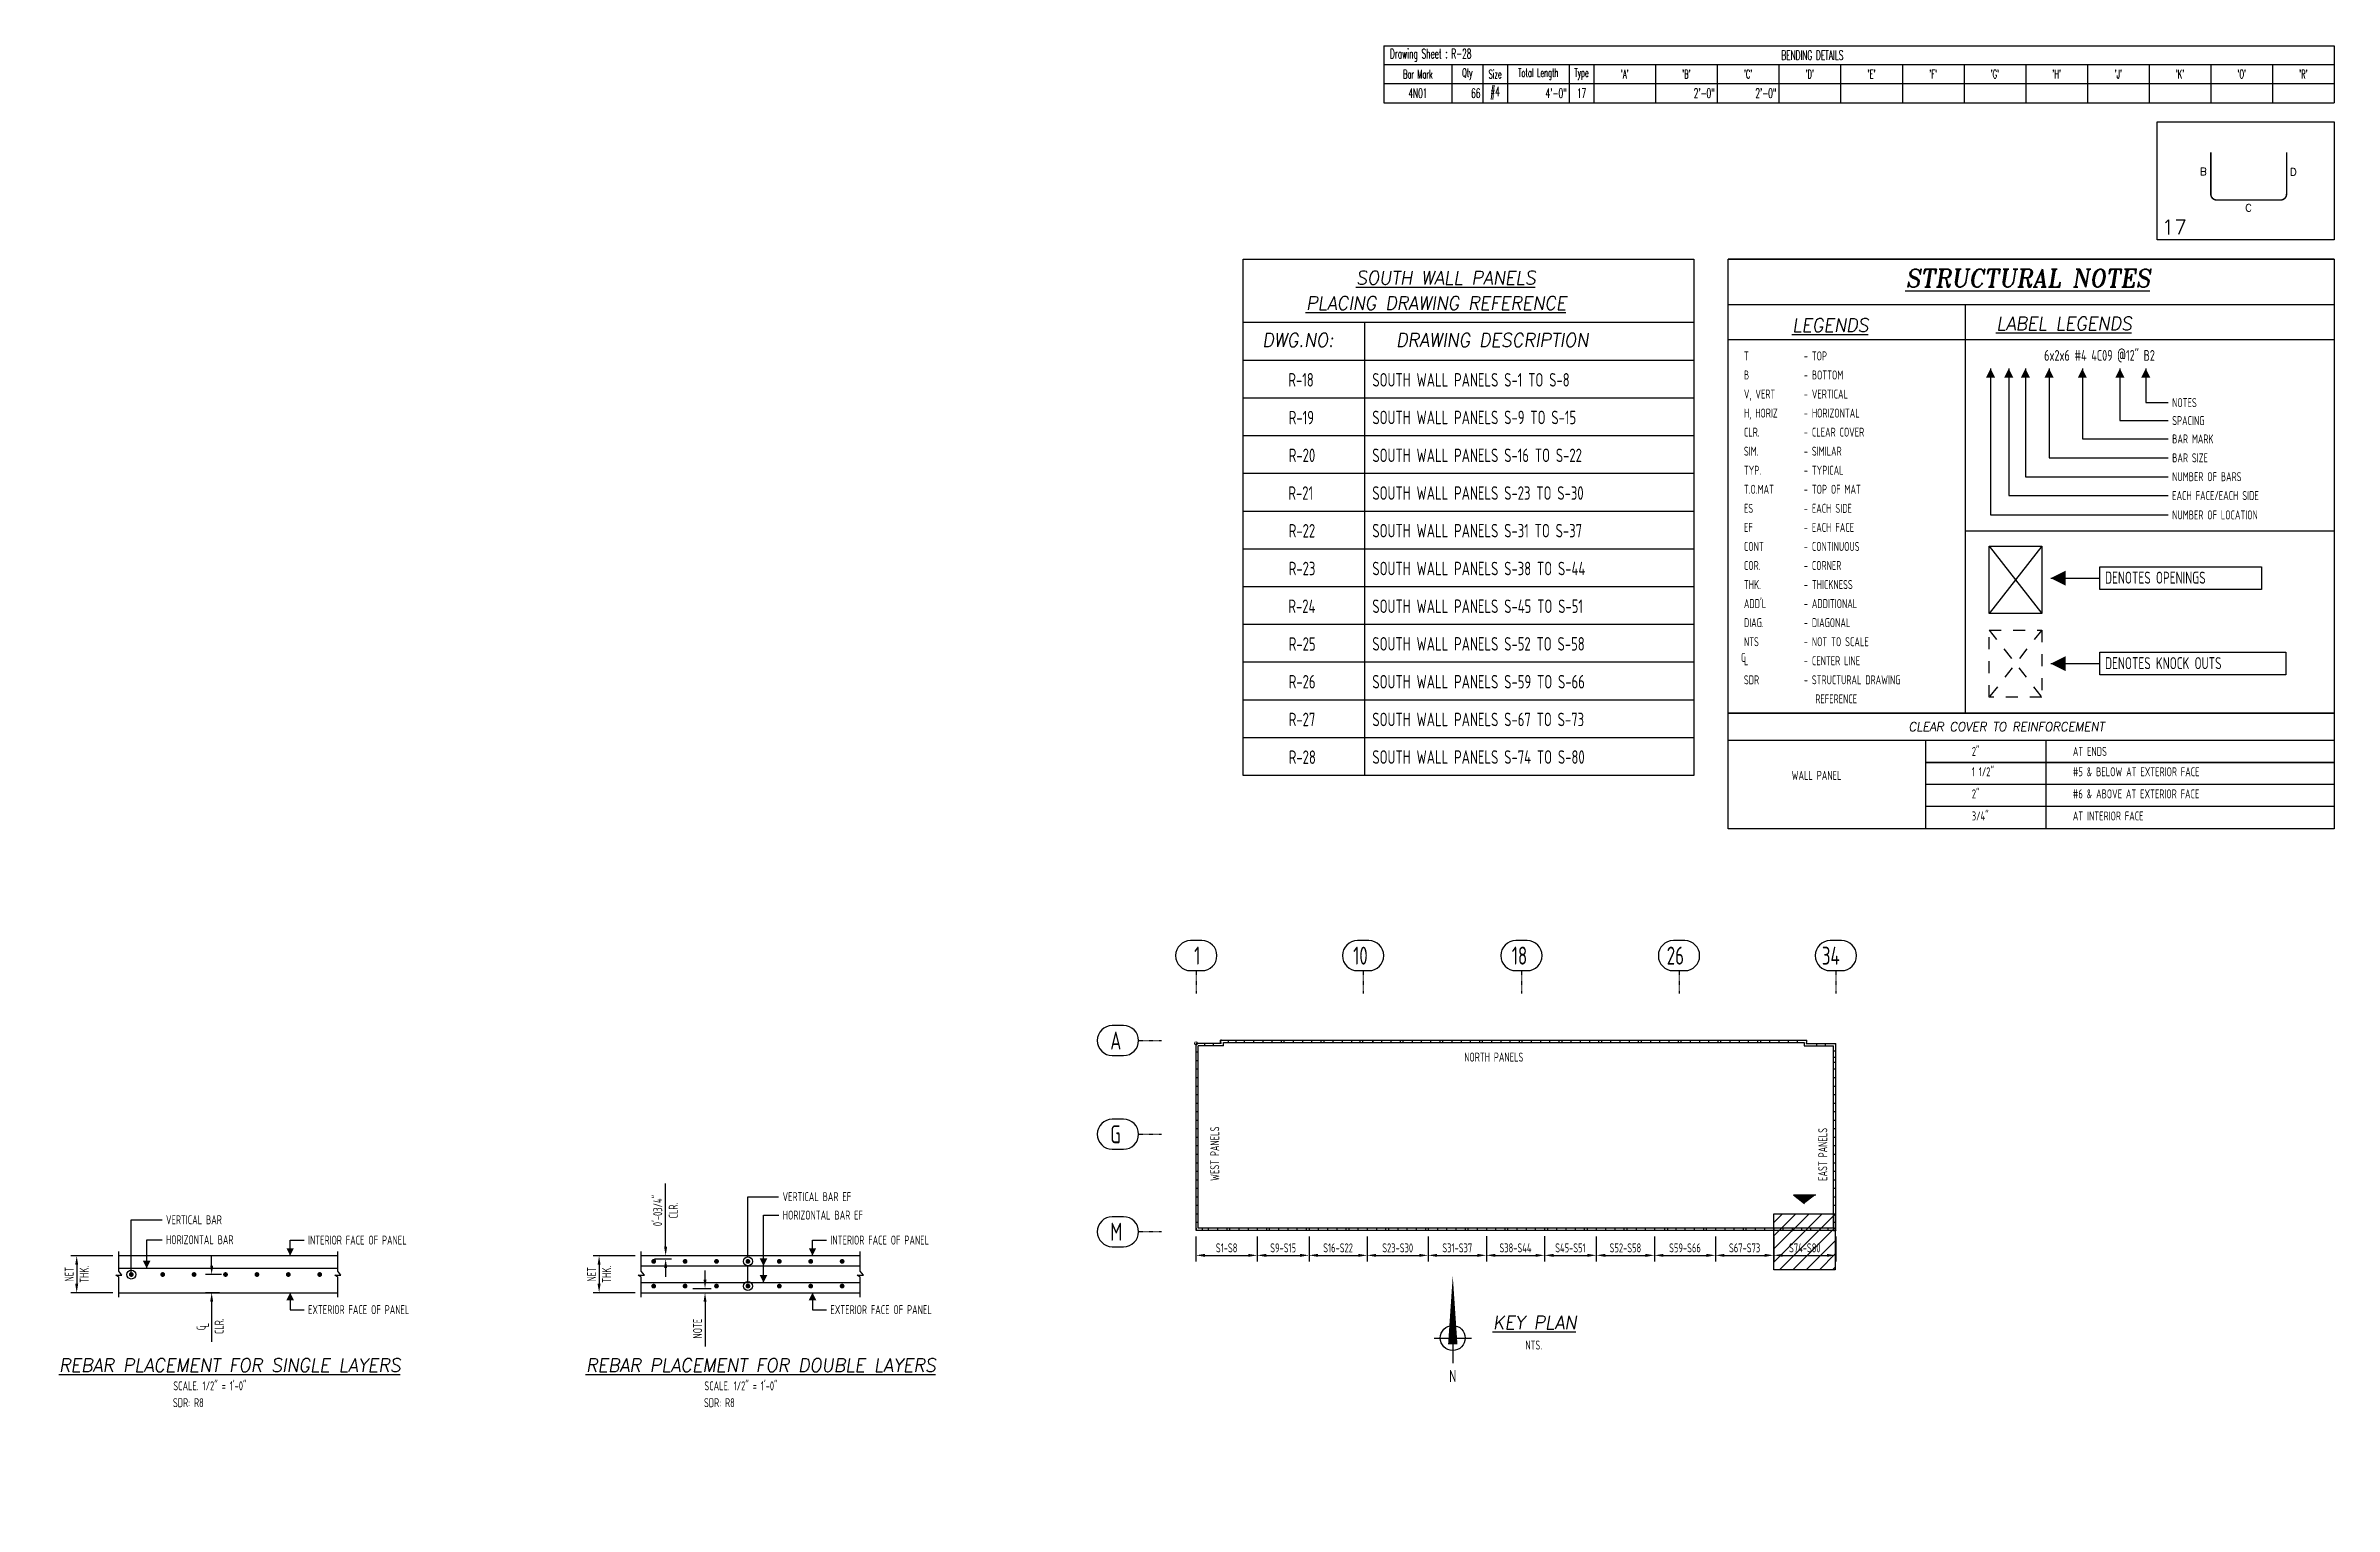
# Model space of a CAD drawing. Header units: inches. Extents: x 10095 to 38568, y -2433 to 4174.
# Drawn here: x 37132 to 37704, y 409 to 774 of the extents above; entities that cross this region are included whole.
import ezdxf
from ezdxf.enums import TextEntityAlignment as Align

# ---------------------------------------------------------------- set-up
doc = ezdxf.new("R2010")
doc.units = ezdxf.units.IN
doc.header["$MEASUREMENT"] = 0
doc.linetypes.add('HIDDEN', pattern=[6, 3, -3])
doc.linetypes.add('PHANTOM', pattern=[2.5, 1.25, -0.25, 0.25, -0.25, 0.25, -0.25])
doc.layers.get('0').update_dxf_attribs({"linetype": 'CONTINUOUS'})
doc.layers.get('Defpoints').update_dxf_attribs({"linetype": 'CONTINUOUS'})
for name, color, linetype in [('0-25', 7, 'CONTINUOUS'), ('0-25TEXT', 7, 'CONTINUOUS'), ('0-35', 3, 'CONTINUOUS'), ('0-35TEXT', 3, 'CONTINUOUS'), ('0-50', 10, 'CONTINUOUS'), ('5', 4, 'CONTINUOUS'), ('50', 1, 'CONTINUOUS'), ('BAR-LBL', 2, 'CONTINUOUS'), ('BARLIST', 7, 'CONTINUOUS'), ('CADS-BAR-SKETCH', 7, 'CONTINUOUS'), ('DETAIL', 83, 'CONTINUOUS'), ('GRID', 8, 'PHANTOM'), ('Hatch', 253, 'CONTINUOUS'), ('Hgblock', 7, 'CONTINUOUS'), ('hidden', 7, 'HIDDEN'), ('REBARS', 4, 'CONTINUOUS')]:
    doc.layers.add(name, color=color, linetype=linetype)
doc.layers.add('COVER', color=6, linetype='CONTINUOUS', lineweight=0, plot=False)
doc.styles.add('AR', font='ARCHQUIK.shx', dxfattribs={"width": 0.8})
doc.styles.add('ROMANS', font='romans.shx', dxfattribs={"width": 0.57})
doc.styles.add('ROMANT', font='romant')
doc.dimstyles.new('CADS_DIM_48', dxfattribs={"dimscale": 48, "dimtxt": 0.09375, "dimasz": 0.09375, "dimexe": 0.0625, "dimexo": 0.0625, "dimgap": 0.09375, "dimtad": 0, "dimtih": 1, "dimtoh": 1, "dimzin": 1, "dimdsep": 46, "dimlunit": 4, "dimtxsty": 'AR', "dimblk": 'CLOSED', "dimcen": 0.1875, "dimadec": 0, "dimazin": 0, "dimtfac": 1, "dimtofl": 0, "dimtmove": 0, "dimatfit": 1, "dimldrblk": 'DOTBLANK', "dimfxl": 1, "dimtzin": 0, "dimarcsym": 0})

msp = doc.modelspace()

# ---------------------------------------------------------------- texts
at = {"linetype": 'Continuous', "style": 'ROMANT', "oblique": 9, "width": 0.95}
for s, height, p in [('%%USOUTH WALL PANELS', 3.375, (37459.61468, 714.02872)), ('%%UPLACING DRAWING REFERENCE', 3.375, (37447.09255, 707.69245)), ('DWG.NO:', 3.375, (37436.134, 698.46023)), ('DRAWING DESCRIPTION', 3.375, (37469.61375, 698.46023)), ('CLEAR COVER TO REINFORCEMENT', 2.25, (37597.8477, 602.32492))]:
    msp.add_text(s, height=height, dxfattribs=at).set_placement(p)
for s, height, p in [('%%USTRUCTURAL NOTES', 4.5, (37627.72015, 713.36514)), ('%%ULEGENDS', 3.375, (37578.28761, 702.17975)), ('%%ULABEL LEGENDS', 3.375, (37636.76736, 702.58426))]:
    msp.add_text(s, height=height, dxfattribs=at).set_placement(p, align=Align.CENTER)
at = {"color": 7, "linetype": 'Continuous', "style": 'ROMANT', "oblique": 9, "width": 0.95}
for s, p in [('%%UREBAR PLACEMENT FOR SINGLE LAYERS', (37177.83617, 442.10168)), ('%%UREBAR PLACEMENT FOR DOUBLE LAYERS', (37310.70367, 442.10168))]:
    msp.add_text(s, height=3.375, dxfattribs=at).set_placement(p, align=Align.CENTER)
at = {"layer": '0-35', "style": 'AR', "width": 0.8}
for s, p in [('R-18', (37442.66432, 688.49768)), ('SOUTH WALL PANELS S-1 TO S-8', (37463.67409, 688.49768)), ('R-19', (37442.76728, 679.06158)), ('SOUTH WALL PANELS S-9 TO S-15', (37463.67409, 679.09516)), ('R-20', (37442.76728, 669.62548)), ('SOUTH WALL PANELS S-16 TO S-22', (37463.67409, 669.62548)), ('R-21', (37442.66432, 660.18938)), ('SOUTH WALL PANELS S-23 TO S-30', (37463.67409, 660.18938)), ('R-22', (37442.76728, 650.75328)), ('SOUTH WALL PANELS S-31 TO S-37', (37463.67409, 650.78686)), ('R-23', (37442.76728, 641.31718)), ('SOUTH WALL PANELS S-38 TO S-44', (37463.67409, 641.31718)), ('R-24', (37442.66432, 631.88107)), ('SOUTH WALL PANELS S-45 TO S-51', (37463.67409, 631.88107)), ('R-25', (37442.76728, 622.44497)), ('SOUTH WALL PANELS S-52 TO S-58', (37463.67409, 622.47856)), ('R-26', (37442.76728, 613.00887)), ('SOUTH WALL PANELS S-59 TO S-66', (37463.67409, 613.00887)), ('R-27', (37442.76728, 603.57277)), ('SOUTH WALL PANELS S-67 TO S-73', (37463.67409, 603.57277)), ('R-28', (37442.76728, 594.13667)), ('SOUTH WALL PANELS S-74 TO S-80', (37463.67409, 594.17026))]:
    msp.add_text(s, height=3.375, dxfattribs=at).set_placement(p)
at = {"layer": '0-35TEXT', "style": 'AR', "width": 0.8}
for s, height, p in [('T', 2.25, (37556.63999, 695.03928)), ('- TOP', 2.25, (37571.6182, 695.03928)), ('V, VERT', 2.25, (37556.63999, 685.51072)), ('B', 2.25, (37556.63999, 690.275)), ('- BOTTOM', 2.25, (37571.6182, 690.275)), ('- VERTICAL', 2.25, (37571.6182, 685.51072)), ('H, HORIZ', 2.25, (37556.63999, 680.74644)), ('- HORIZONTAL', 2.25, (37571.6182, 680.74644)), ('NOTES', 2.25, (37663.78816, 683.35878)), ('CLR.', 2.25, (37556.63999, 675.98216)), ('- CLEAR COVER', 2.25, (37571.6182, 675.98216)), ('SPACING', 2.25, (37663.78816, 678.87858)), ('BAR MARK', 2.25, (37663.78816, 674.2791)), ('SIM.', 2.25, (37556.63999, 671.21788)), ('- SIMILAR', 2.25, (37571.6182, 671.21788)), ('BAR SIZE', 2.25, (37663.78816, 669.5604)), ('TYP.', 2.25, (37556.63999, 666.4536)), ('- TYPICAL', 2.25, (37571.6182, 666.4536)), ('NUMBER OF BARS', 2.25, (37663.78816, 664.8417)), ('T.O.MAT', 2.25, (37556.63999, 661.68932)), ('ES', 2.25, (37556.63999, 656.92504)), ('- TOP OF MAT', 2.25, (37571.6182, 661.68932)), ('- EACH SIDE', 2.25, (37571.6182, 656.92504)), ('EACH FACE/EACH SIDE', 2.25, (37663.78816, 660.12299)), ('EF', 2.25, (37556.63999, 652.16076)), ('- EACH FACE', 2.25, (37571.6182, 652.16076)), ('NUMBER OF LOCATION', 2.25, (37663.78816, 655.28501)), ('CONT', 2.25, (37556.63999, 647.39648)), ('- CONTINUOUS', 2.25, (37571.6182, 647.39648)), ('COR.', 2.25, (37556.63999, 642.6322)), ('- CORNER', 2.25, (37571.6182, 642.6322)), ('DENOTES OPENINGS', 3, (37646.98782, 639.21296)), ('THK.', 2.25, (37556.63999, 637.86792)), ("ADD'L", 2.25, (37556.63999, 633.10364)), ('- THICKNESS', 2.25, (37571.6182, 637.86792)), ('DIAG.', 2.25, (37556.63999, 628.33936)), ('- ADDITIONAL', 2.25, (37571.6182, 633.10364)), ('- DIAGONAL', 2.25, (37571.6182, 628.33936)), ('NTS', 2.25, (37556.63999, 623.57508)), ('- NOT TO SCALE', 2.25, (37571.6182, 623.57508)), ('- CENTER LINE', 2.25, (37571.6182, 618.8108)), ('DENOTES KNOCK OUTS', 3, (37646.98782, 617.83603)), ('SDR', 2.25, (37556.63999, 614.04652)), ('- STRUCTURAL DRAWING', 2.25, (37571.6182, 614.04652)), ('REFERENCE', 2.25, (37574.50756, 609.28224)), ('2"', 2.25, (37613.66283, 596.13454)), ('AT ENDS', 2.25, (37638.93597, 596.13454)), ('WALL PANEL', 2.25, (37568.58376, 590.14336)), ('1 1/2"', 2.25, (37613.66283, 591.04724)), ('#5 & BELOW AT EXTERIOR FACE  ', 2.25, (37638.93597, 591.04724)), ('2"', 2.25, (37613.66283, 585.52156)), ('#6 & ABOVE AT EXTERIOR FACE   ', 2.25, (37638.93597, 585.52156)), ('3/4"', 2.25, (37613.66283, 579.99589)), ('AT INTERIOR FACE   ', 2.25, (37638.93597, 579.99589)), ('VERTICAL BAR EF', 2.2499437, (37316.12043, 484.79351)), ('VERTICAL BAR', 2.2499437, (37161.84719, 479.01743)), ('HORIZONTAL BAR EF', 2.2499437, (37316.16621, 480.18347)), ('HORIZONTAL BAR', 2.2499437, (37161.84719, 474.02169)), ('INTERIOR FACE OF PANEL', 2.2499437, (37197.38762, 473.93096)), ('INTERIOR FACE OF PANEL', 2.2499437, (37328.08942, 473.93096)), ('EXTERIOR FACE OF PANEL', 2.2499437, (37197.38762, 456.53923)), ('EXTERIOR FACE OF PANEL', 2.2499437, (37328.08942, 456.53923)), ('SDR: R8', 2.249944, (37163.58261, 433.27488)), ('SCALE. 1/2" = 1\'-0"', 2.2499437, (37163.6794, 437.48295)), ('SDR: R8', 2.249944, (37296.4501, 433.27488)), ('SCALE. 1/2" = 1\'-0"', 2.2499437, (37296.5469, 437.48295))]:
    msp.add_text(s, height=height, dxfattribs=at).set_placement(p)
msp.add_text('6x2x6 #4 4C09 @12" B2', height=2.7, dxfattribs=at).set_placement((37659.46093, 694.94042), align=Align.RIGHT)

# ---------------------------------------------------------------- blocks, each defined once
blk = doc.blocks.new('leadrblk')
blk.add_lwpolyline([(0, 0, 0, 1, 0), (1, 0, 1, 1, 0)], format="xyseb")
blk = doc.blocks.new('A$C2A293661')
at = {"layer": '0-35TEXT', "style": 'AR', "width": 0.8}
for s, p in [('C', (-0.72, 0.84)), ('L', (0, 0))]:
    blk.add_text(s, height=2.25, dxfattribs=at).set_placement(p)
blk = doc.blocks.new('*D1238')
at = {"layer": '0-35', "color": 0, "lineweight": -2, "transparency": 16777216}
for p, q in [((-80.28, -1.5), (-80.28, -7.75)), ((-64.96, -1.5), (-64.96, -7.75)), ((-78.03, -6.25), (-67.21, -6.25))]:
    blk.add_line(p, q, dxfattribs=at)
at = {"layer": '0-35', "color": 0, "transparency": 16777216}
for points in [[(-78.03, -5.88), (-78.03, -6.63), (-80.28, -6.25)], [(-67.21, -5.88), (-67.21, -6.63), (-64.96, -6.25)]]:
    blk.add_solid(points, dxfattribs=at)
at = {"layer": 'Defpoints', "color": 0, "transparency": 16777216}
for p in [(-80.28, 0), (-64.96, 0), (-64.96, -6.25)]:
    blk.add_point(p, dxfattribs=at)
at = {"layer": '0-35', "color": 0, "transparency": 16777216, "insert": (-72.62, -4.38), "char_height": 2.25, "attachment_point": 5, "style": 'AR'}
blk.add_mtext('S1-S8', dxfattribs=at)
blk = doc.blocks.new('_DotBlank')
at = {"layer": '0-35', "color": 0, "lineweight": -2}
blk.add_line((-0.5, 0), (-1, 0), dxfattribs=at)
blk.add_circle((0, 0), 0.5, dxfattribs=at)
blk = doc.blocks.new('*D1239')
at = {"layer": '0-35', "color": 0, "lineweight": -2, "transparency": 16777216}
for p, q in [((-64.96, -1.5), (-64.96, -7.75)), ((-52, -1.5), (-52, -7.75)), ((-62.71, -6.25), (-54.25, -6.25))]:
    blk.add_line(p, q, dxfattribs=at)
at = {"layer": '0-35', "color": 0, "transparency": 16777216}
for points in [[(-62.71, -5.88), (-62.71, -6.63), (-64.96, -6.25)], [(-54.25, -5.88), (-54.25, -6.63), (-52, -6.25)]]:
    blk.add_solid(points, dxfattribs=at)
at = {"layer": 'Defpoints', "color": 0, "transparency": 16777216}
for p in [(-64.96, 0), (-52, 0), (-52, -6.25)]:
    blk.add_point(p, dxfattribs=at)
at = {"layer": '0-35', "color": 0, "transparency": 16777216, "insert": (-58.48, -4.38), "char_height": 2.25, "attachment_point": 5, "style": 'AR'}
blk.add_mtext('S9-S15', dxfattribs=at)
blk = doc.blocks.new('*D1240')
at = {"layer": '0-35', "color": 0, "lineweight": -2, "transparency": 16777216}
for p, q in [((-52, -1.5), (-52, -7.75)), ((-37.45, -1.5), (-37.45, -7.75)), ((-49.75, -6.25), (-39.7, -6.25))]:
    blk.add_line(p, q, dxfattribs=at)
at = {"layer": '0-35', "color": 0, "transparency": 16777216}
for points in [[(-49.75, -5.88), (-49.75, -6.63), (-52, -6.25)], [(-39.7, -5.88), (-39.7, -6.63), (-37.45, -6.25)]]:
    blk.add_solid(points, dxfattribs=at)
at = {"layer": 'Defpoints', "color": 0, "transparency": 16777216}
for p in [(-52, 0), (-37.45, 0), (-37.45, -6.25)]:
    blk.add_point(p, dxfattribs=at)
at = {"layer": '0-35', "color": 0, "transparency": 16777216, "insert": (-44.73, -4.38), "char_height": 2.25, "attachment_point": 5, "style": 'AR'}
blk.add_mtext('S16-S22', dxfattribs=at)
blk = doc.blocks.new('*D1241')
at = {"layer": '0-35', "color": 0, "lineweight": -2, "transparency": 16777216}
for p, q in [((-37.45, -1.5), (-37.45, -7.75)), ((-22.19, -1.5), (-22.19, -7.75)), ((-35.2, -6.25), (-24.44, -6.25))]:
    blk.add_line(p, q, dxfattribs=at)
at = {"layer": '0-35', "color": 0, "transparency": 16777216}
for points in [[(-35.2, -5.88), (-35.2, -6.63), (-37.45, -6.25)], [(-24.44, -5.88), (-24.44, -6.63), (-22.19, -6.25)]]:
    blk.add_solid(points, dxfattribs=at)
at = {"layer": 'Defpoints', "color": 0, "transparency": 16777216}
for p in [(-37.45, 0), (-22.19, 0), (-22.19, -6.25)]:
    blk.add_point(p, dxfattribs=at)
at = {"layer": '0-35', "color": 0, "transparency": 16777216, "insert": (-29.82, -4.38), "char_height": 2.25, "attachment_point": 5, "style": 'AR'}
blk.add_mtext('S23-S30', dxfattribs=at)
blk = doc.blocks.new('*D1242')
at = {"layer": '0-35', "color": 0, "lineweight": -2, "transparency": 16777216}
for p, q in [((-22.19, -1.5), (-22.19, -7.75)), ((-7.63, -1.47), (-7.63, -7.75)), ((-19.94, -6.25), (-9.88, -6.25))]:
    blk.add_line(p, q, dxfattribs=at)
at = {"layer": '0-35', "color": 0, "transparency": 16777216}
for points in [[(-19.94, -5.88), (-19.94, -6.63), (-22.19, -6.25)], [(-9.88, -5.88), (-9.88, -6.63), (-7.63, -6.25)]]:
    blk.add_solid(points, dxfattribs=at)
at = {"layer": 'Defpoints', "color": 0, "transparency": 16777216}
for p in [(-22.19, 0), (-7.63, 0.03), (-7.63, -6.25)]:
    blk.add_point(p, dxfattribs=at)
at = {"layer": '0-35', "color": 0, "transparency": 16777216, "insert": (-14.91, -4.38), "char_height": 2.25, "attachment_point": 5, "style": 'AR'}
blk.add_mtext('S31-S37', dxfattribs=at)
blk = doc.blocks.new('*D1243')
at = {"layer": '0-35', "color": 0, "lineweight": -2, "transparency": 16777216}
for p, q in [((-7.63, -1.5), (-7.63, -7.75)), ((6.92, -1.43), (6.92, -7.75)), ((-5.38, -6.25), (4.67, -6.25))]:
    blk.add_line(p, q, dxfattribs=at)
at = {"layer": '0-35', "color": 0, "transparency": 16777216}
for points in [[(-5.38, -5.88), (-5.38, -6.63), (-7.63, -6.25)], [(4.67, -5.88), (4.67, -6.63), (6.92, -6.25)]]:
    blk.add_solid(points, dxfattribs=at)
at = {"layer": 'Defpoints', "color": 0, "transparency": 16777216}
for p in [(-7.63, 0), (6.92, 0.07), (6.92, -6.25)]:
    blk.add_point(p, dxfattribs=at)
at = {"layer": '0-35', "color": 0, "transparency": 16777216, "insert": (-0.35, -4.38), "char_height": 2.25, "attachment_point": 5, "style": 'AR'}
blk.add_mtext('S38-S44', dxfattribs=at)
blk = doc.blocks.new('*D1244')
at = {"layer": '0-35', "color": 0, "lineweight": -2, "transparency": 16777216}
for p, q in [((6.92, -1.5), (6.92, -7.75)), ((19.88, -1.5), (19.88, -7.75)), ((9.17, -6.25), (17.63, -6.25))]:
    blk.add_line(p, q, dxfattribs=at)
at = {"layer": '0-35', "color": 0, "transparency": 16777216}
for points in [[(9.17, -5.88), (9.17, -6.63), (6.92, -6.25)], [(17.63, -5.88), (17.63, -6.63), (19.88, -6.25)]]:
    blk.add_solid(points, dxfattribs=at)
at = {"layer": 'Defpoints', "color": 0, "transparency": 16777216}
for p in [(6.92, 0), (19.88, 0), (19.88, -6.25)]:
    blk.add_point(p, dxfattribs=at)
at = {"layer": '0-35', "color": 0, "transparency": 16777216, "insert": (13.4, -4.38), "char_height": 2.25, "attachment_point": 5, "style": 'AR'}
blk.add_mtext('S45-S51', dxfattribs=at)
blk = doc.blocks.new('*D1245')
at = {"layer": '0-35', "color": 0, "lineweight": -2, "transparency": 16777216}
for p, q in [((19.88, -1.5), (19.88, -7.75)), ((34.43, -1.5), (34.43, -7.75)), ((22.13, -6.25), (32.18, -6.25))]:
    blk.add_line(p, q, dxfattribs=at)
at = {"layer": '0-35', "color": 0, "transparency": 16777216}
for points in [[(22.13, -5.88), (22.13, -6.63), (19.88, -6.25)], [(32.18, -5.88), (32.18, -6.63), (34.43, -6.25)]]:
    blk.add_solid(points, dxfattribs=at)
at = {"layer": 'Defpoints', "color": 0, "transparency": 16777216}
for p in [(19.88, 0), (34.43, 0), (34.43, -6.25)]:
    blk.add_point(p, dxfattribs=at)
at = {"layer": '0-35', "color": 0, "transparency": 16777216, "insert": (27.16, -4.38), "char_height": 2.25, "attachment_point": 5, "style": 'AR'}
blk.add_mtext('S52-S58', dxfattribs=at)
blk = doc.blocks.new('*D1246')
at = {"layer": '0-35', "color": 0, "lineweight": -2, "transparency": 16777216}
for p, q in [((34.43, -1.5), (34.43, -7.75)), ((49.69, -1.5), (49.69, -7.75)), ((36.68, -6.25), (47.44, -6.25))]:
    blk.add_line(p, q, dxfattribs=at)
at = {"layer": '0-35', "color": 0, "transparency": 16777216}
for points in [[(36.68, -5.88), (36.68, -6.63), (34.43, -6.25)], [(47.44, -5.88), (47.44, -6.63), (49.69, -6.25)]]:
    blk.add_solid(points, dxfattribs=at)
at = {"layer": 'Defpoints', "color": 0, "transparency": 16777216}
for p in [(34.43, 0), (49.69, 0), (49.69, -6.25)]:
    blk.add_point(p, dxfattribs=at)
at = {"layer": '0-35', "color": 0, "transparency": 16777216, "insert": (42.06, -4.38), "char_height": 2.25, "attachment_point": 5, "style": 'AR'}
blk.add_mtext('S59-S66', dxfattribs=at)
blk = doc.blocks.new('*D1247')
at = {"layer": '0-35', "color": 0, "lineweight": -2, "transparency": 16777216}
for p, q in [((49.7, -1.5), (49.7, -7.75)), ((64.26, -1.5), (64.26, -7.75)), ((51.95, -6.25), (62.01, -6.25))]:
    blk.add_line(p, q, dxfattribs=at)
at = {"layer": '0-35', "color": 0, "transparency": 16777216}
for points in [[(51.95, -5.88), (51.95, -6.63), (49.7, -6.25)], [(62.01, -5.88), (62.01, -6.63), (64.26, -6.25)]]:
    blk.add_solid(points, dxfattribs=at)
at = {"layer": 'Defpoints', "color": 0, "transparency": 16777216}
for p in [(49.7, 0), (64.26, 0), (64.26, -6.25)]:
    blk.add_point(p, dxfattribs=at)
at = {"layer": '0-35', "color": 0, "transparency": 16777216, "insert": (56.98, -4.38), "char_height": 2.25, "attachment_point": 5, "style": 'AR'}
blk.add_mtext('S67-S73', dxfattribs=at)
blk = doc.blocks.new('*U493')
at = {"layer": 'Hgblock', "color": 3}
for p, q in [((-0.375, 0), (0.375, 0)), ((0, 0), (0, -0.5))]:
    blk.add_line(p, q, dxfattribs=at)
blk.add_lwpolyline([(0, 1.25, 0, 0.187, 0), (0, -0.125, 0.187, 0.187, 0)], format="xyseb", dxfattribs=at)
blk.add_circle((0, 0), 0.25, dxfattribs=at)
at = {"layer": 'Hgblock', "color": 3, "style": 'AR', "width": 0.8}
blk.add_text('N', height=0.244, dxfattribs=at).set_placement((0, -0.761), align=Align.MIDDLE)
blk = doc.blocks.new('*D1248')
at = {"layer": '0-35', "color": 0, "lineweight": -2, "transparency": 16777216}
for p, q in [((64.26, -1.5), (64.26, -7.75)), ((79.82, -1.5), (79.82, -7.75)), ((66.51, -6.25), (77.57, -6.25))]:
    blk.add_line(p, q, dxfattribs=at)
at = {"layer": '0-35', "color": 0, "transparency": 16777216}
for points in [[(66.51, -5.88), (66.51, -6.63), (64.26, -6.25)], [(77.57, -5.88), (77.57, -6.63), (79.82, -6.25)]]:
    blk.add_solid(points, dxfattribs=at)
at = {"layer": 'Defpoints', "color": 0, "transparency": 16777216}
for p in [(64.26, 0), (79.82, 0), (79.82, -6.25)]:
    blk.add_point(p, dxfattribs=at)
at = {"layer": '0-35', "color": 0, "transparency": 16777216, "insert": (72.04, -4.38), "char_height": 2.25, "attachment_point": 5, "style": 'AR'}
blk.add_mtext('S74-S80', dxfattribs=at)
blk = doc.blocks.new('*D527')
at = {"layer": 'Defpoints', "color": 0, "transparency": 16777216}
for p in [(37150.05, 471.14), (37139.5, 461.89), (37150.05, 461.89)]:
    blk.add_point(p, dxfattribs=at)
at = {"layer": 'DETAIL', "color": 0, "lineweight": -2, "transparency": 16777216}
for p, q in [((37148.55, 471.14), (37138, 471.14)), ((37139.5, 468.89), (37139.5, 464.14)), ((37148.55, 461.89), (37138, 461.89))]:
    blk.add_line(p, q, dxfattribs=at)
at = {"layer": 'DETAIL', "color": 0, "transparency": 16777216}
for points in [[(37139.13, 468.89), (37139.88, 468.89), (37139.5, 471.14)], [(37139.13, 464.14), (37139.88, 464.14), (37139.5, 461.89)]]:
    blk.add_solid(points, dxfattribs=at)
at = {"layer": 'DETAIL', "color": 0, "transparency": 16777216, "insert": (37139.5, 466.52), "char_height": 2.25, "attachment_point": 5, "rotation": 90, "style": 'AR'}
blk.add_mtext('NET\\PTHK.', dxfattribs=at)
blk = doc.blocks.new('*D523')
at = {"layer": 'Defpoints', "color": 0, "transparency": 16777216}
for p in [(37280.75, 471.14), (37270.21, 461.89), (37280.75, 461.89)]:
    blk.add_point(p, dxfattribs=at)
at = {"layer": 'DETAIL', "color": 0, "lineweight": -2, "transparency": 16777216}
for p, q in [((37279.25, 471.14), (37268.71, 471.14)), ((37270.21, 468.89), (37270.21, 464.14)), ((37279.25, 461.89), (37268.71, 461.89))]:
    blk.add_line(p, q, dxfattribs=at)
at = {"layer": 'DETAIL', "color": 0, "transparency": 16777216}
for points in [[(37269.83, 468.89), (37270.58, 468.89), (37270.21, 471.14)], [(37269.83, 464.14), (37270.58, 464.14), (37270.21, 461.89)]]:
    blk.add_solid(points, dxfattribs=at)
at = {"layer": 'DETAIL', "color": 0, "transparency": 16777216, "insert": (37270.21, 466.52), "char_height": 2.25, "attachment_point": 5, "rotation": 90, "style": 'AR'}
blk.add_mtext('NET\\PTHK.', dxfattribs=at)
blk = doc.blocks.new('*D524')
at = {"layer": 'Defpoints', "color": 0, "transparency": 16777216}
for p in [(37282.61, 470.34), (37286.86, 471.14), (37286.86, 471.14)]:
    blk.add_point(p, dxfattribs=at)
at = {"layer": 'DETAIL', "color": 0, "lineweight": -2, "transparency": 16777216}
for p, q in [((37286.86, 473.39), (37286.86, 489.25)), ((37284.11, 470.34), (37288.36, 470.34)), ((37286.86, 468.09), (37286.86, 465.84))]:
    blk.add_line(p, q, dxfattribs=at)
at = {"layer": 'DETAIL', "color": 0, "transparency": 16777216}
for points in [[(37286.48, 473.39), (37287.23, 473.39), (37286.86, 471.14)], [(37286.48, 468.09), (37287.23, 468.09), (37286.86, 470.34)]]:
    blk.add_solid(points, dxfattribs=at)
at = {"layer": 'DETAIL', "color": 0, "transparency": 16777216, "char_height": 2.25, "attachment_point": 5, "rotation": 90, "style": 'AR'}
for s, insert in [('0\'-03/4"', (37284.87, 482.45)), ('CLR.', (37288.77, 482.45))]:
    blk.add_mtext(s, dxfattribs=dict(at, insert=insert))
blk = doc.blocks.new('*D525')
at = {"layer": 'Defpoints', "color": 0, "transparency": 16777216}
for p in [(37292.14, 462.93), (37296.71, 461.89), (37296.71, 461.89)]:
    blk.add_point(p, dxfattribs=at)
at = {"layer": 'DETAIL', "color": 0, "lineweight": -2, "transparency": 16777216}
for p, q in [((37296.71, 465.18), (37296.71, 467.43)), ((37293.64, 462.93), (37298.21, 462.93)), ((37296.71, 459.64), (37296.71, 448.45))]:
    blk.add_line(p, q, dxfattribs=at)
at = {"layer": 'DETAIL', "color": 0, "transparency": 16777216}
for points in [[(37296.34, 465.18), (37297.09, 465.18), (37296.71, 462.93)], [(37296.34, 459.64), (37297.09, 459.64), (37296.71, 461.89)]]:
    blk.add_solid(points, dxfattribs=at)
at = {"layer": 'DETAIL', "color": 0, "transparency": 16777216, "insert": (37294.84, 452.92), "char_height": 2.25, "width": 88.8207, "attachment_point": 5, "rotation": 90, "style": 'AR'}
blk.add_mtext('NOTE', dxfattribs=at)
blk = doc.blocks.new('*D526')
at = {"layer": 'Defpoints', "color": 0, "transparency": 16777216}
for p in [(37177.24, 466.45), (37173.27, 461.89), (37176.74, 461.89)]:
    blk.add_point(p, dxfattribs=at)
at = {"layer": 'DETAIL', "color": 0, "lineweight": -2, "transparency": 16777216}
for p, q in [((37173.27, 468.7), (37173.27, 470.95)), ((37175.74, 466.45), (37171.77, 466.45)), ((37175.24, 461.89), (37171.77, 461.89)), ((37173.27, 459.64), (37173.27, 449.63))]:
    blk.add_line(p, q, dxfattribs=at)
at = {"layer": 'DETAIL', "color": 0, "transparency": 16777216}
for points in [[(37172.9, 468.7), (37173.65, 468.7), (37173.27, 466.45)], [(37172.9, 459.64), (37173.65, 459.64), (37173.27, 461.89)]]:
    blk.add_solid(points, dxfattribs=at)
at = {"layer": 'DETAIL', "color": 0, "transparency": 16777216, "insert": (37173.27, 453.51), "char_height": 2.25, "attachment_point": 5, "rotation": 90, "style": 'AR'}
blk.add_mtext(' \\PCLR.', dxfattribs=at)
blk = doc.blocks.new('*T1738')
at = {"layer": 'BARLIST', "color": 0, "linetype": 'ByBlock', "lineweight": -2, "transparency": 16777216}
for p, q in [((0, 0), (237.77, 0)), ((0, 0), (0, -14.23)), ((237.77, 0), (237.77, -14.23)), ((0, -4.72), (237.77, -4.72)), ((17.01, -4.72), (17.01, -14.23)), ((24.73, -4.72), (24.73, -14.23)), ((30.91, -4.72), (30.91, -14.23)), ((46.35, -4.72), (46.35, -14.23)), ((52.52, -4.72), (52.52, -14.23)), ((67.96, -4.72), (67.96, -14.23)), ((83.4, -4.72), (83.4, -14.23)), ((98.83, -4.72), (98.83, -14.23)), ((114.27, -4.72), (114.27, -14.23)), ((129.71, -4.72), (129.71, -14.23)), ((145.15, -4.72), (145.15, -14.23)), ((160.58, -4.72), (160.58, -14.23)), ((176.02, -4.72), (176.02, -14.23)), ((191.46, -4.72), (191.46, -14.23)), ((206.89, -4.72), (206.89, -14.23)), ((222.33, -4.72), (222.33, -14.23)), ((0, -9.45), (237.77, -9.45)), ((0, -14.23), (237.77, -14.23))]:
    blk.add_line(p, q, dxfattribs=at)
at = {"layer": 'BARLIST', "color": 0, "transparency": 16777216, "style": 'ROMANS'}
for s, insert, char_height, width, attachment_point in [(' Drawing Sheet : R-28', (0.59, -2.36), 2.3622, 97.6535, 4), ('Qty', (20.87, -7.09), 2.126, 6.5433, 5), ('Total Length', (38.63, -7.09), 2.126, 14.2559, 5), ('Type', (49.44, -7.09), 2.126, 4.9961, 5), ('BENDING DETAILS', (99.43, -2.36), 2.3622, 137.752, 4), ('Bar Mark', (8.5, -7.09), 2.126, 15.8268, 5), ('4N01', (8.5, -11.84), 2.362, 15.8268, 5), ('66', (24.14, -11.84), 2.362, 6.5433, 6), ('Size', (27.82, -7.09), 2.126, 4.9961, 5), ('#4', (27.82, -11.84), 2.362, 4.9961, 5), ('4\'-0"', (45.76, -11.84), 2.362, 14.2559, 6), ('17', (49.44, -11.84), 2.362, 4.9961, 5), ("'A'", (60.24, -7.09), 2.126, 14.2559, 5), ("'B'", (75.68, -7.09), 2.126, 14.2559, 5), ('2\'-0"', (82.81, -11.84), 2.362, 14.2559, 6), ("'C'", (91.12, -7.09), 2.126, 14.2559, 5), ('2\'-0"', (98.24, -11.84), 2.362, 14.2559, 6), ("'D'", (106.55, -7.09), 2.126, 14.2559, 5), ("'E'", (121.99, -7.09), 2.126, 14.2559, 5), ("'F'", (137.43, -7.09), 2.126, 14.2559, 5), ("'G'", (152.86, -7.09), 2.126, 14.2559, 5), ("'H'", (168.3, -7.09), 2.126, 14.2559, 5), ("'J'", (183.74, -7.09), 2.126, 14.2559, 5), ("'K'", (199.18, -7.09), 2.126, 14.2559, 5), ("'O'", (214.61, -7.09), 2.126, 14.2559, 5), ("'R'", (230.05, -7.09), 2.126, 14.2559, 5)]:
    blk.add_mtext(s, dxfattribs=dict(at, insert=insert, char_height=char_height, width=width, attachment_point=attachment_point))
blk = doc.blocks.new('17')
at = {"layer": 'CADS-BAR-SKETCH'}
blk.add_lwpolyline([(0, 0), (0, 1), (1.5, 1), (1.5, 0)], close=True, dxfattribs=at)
at = {"layer": 'CADS-BAR-SKETCH', "const_width": 0.0125}
blk.add_lwpolyline([(0.454, 0.741), (0.454, 0.388, 0.414214), (0.504, 0.338), (1.046, 0.338, 0.414214), (1.096, 0.388), (1.096, 0.741)], format="xyb", dxfattribs=at)
at = {"layer": 'CADS-BAR-SKETCH', "style": 'ROMANS'}
for s, height, p in [('B', 0.0625, (0.363, 0.547)), ('D', 0.0625, (1.125, 0.544)), ('C', 0.0625, (0.746, 0.24)), ('17', 0.125, (0.037, 0.045))]:
    blk.add_text(s, height=height, dxfattribs=at).set_placement(p)
blk = doc.blocks.new('*T1739')
at = {"layer": 'BARLIST', "color": 0, "transparency": 16777216, "xscale": 29.52755949857756, "yscale": 29.52755949857756, "zscale": 29.52755949857756}
blk.add_blockref('17', (0.3, -29.53, 0), dxfattribs=at)
blk = doc.blocks.new('A$C3BD73AC1')
at = {"layer": '0-35'}
for p, q in [((-80.27599, 46.74068), (-80.27599, 46.67208)), ((-73.95034, 46.74068), (-80.27599, 46.74068)), ((-80.27599, 46.67208), (-80.27599, 46.74068)), ((-80.27599, 46.74068), (-80.2074, 46.74068)), ((-80.27599, 0), (-80.27599, 46.74068)), ((-73.38174, 46.17208), (-79.7074, 46.17208)), ((-79.7074, 0.5686), (-79.7074, 46.17208)), ((-73.88174, 47.5249), (-74.15242, 47.5249)), ((-74.15242, 47.5249), (72.54823, 47.5249)), ((-74.15242, 46.9563), (-74.15242, 47.5249)), ((-74.15242, 47.5249), (-74.15242, 46.9563)), ((-74.15242, 46.9563), (-73.95034, 46.9563)), ((-73.95034, 46.74068), (-73.95034, 46.9563)), ((-73.38174, 46.17208), (-73.38174, 46.9563)), ((-73.38174, 46.9563), (71.84985, 46.9563)), ((-51.34058, 47.5249), (-51.34058, 47.4563)), ((-49.03242, 47.5249), (-49.03242, 47.4563)), ((-48.32607, 47.5249), (-48.32607, 47.4563)), ((-46.01791, 47.5249), (-46.01791, 47.4563)), ((-43.70975, 47.5249), (-43.70975, 47.4563)), ((-41.40159, 47.5249), (-41.40159, 47.4563)), ((-39.31591, 47.5249), (-39.31591, 47.4563)), ((-38.60677, 47.5249), (-38.60677, 47.4563)), ((71.84985, 46.9563), (71.84985, 46.17208)), ((71.84985, 46.17208), (79.24643, 46.17208)), ((72.41845, 46.9563), (72.54823, 46.9563)), ((72.41845, 46.9563), (72.41845, 46.74068)), ((72.41845, 46.74068), (79.81502, 46.74068)), ((72.54823, 46.9563), (72.54823, 47.5249)), ((79.24643, 0.5686), (79.24643, 46.17208)), ((79.81502, 0), (79.81502, 46.74068)), ((79.81502, 0), (-80.27599, 0)), ((79.24643, 0.5686), (-79.7074, 0.5686)), ((-52.70945, 0.0686), (-52.70945, 0)), ((-52.0031, 0.0686), (-52.0031, 0)), ((-49.69494, 0.0686), (-49.69494, 0)), ((-47.38678, 0.0686), (-47.38678, 0)), ((-45.07862, 0.0686), (-45.07862, 0)), ((-42.77046, 0.0686), (-42.77046, 0)), ((-42.06411, 0.0686), (-42.06411, 0)), ((-39.75595, 0.0686), (-39.75595, 0)), ((79.24643, 0), (79.81502, 0))]:
    blk.add_line(p, q, dxfattribs=at)
at = {"layer": '0-50'}
for points in [[(-78.78978, 72.446), (-81.62501, 72.446, 1), (-81.62501, 64.946), (-78.78978, 64.946, 1)], [(-37.05055, 72.446), (-39.88578, 72.446, 1), (-39.88578, 64.946), (-37.05055, 64.946, 1)], [(2.56629, 72.446), (-0.26894, 72.446, 1), (-0.26894, 64.946), (2.56629, 64.946, 1)], [(41.98727, 72.446), (39.15204, 72.446, 1), (39.15204, 64.946), (41.98727, 64.946, 1)], [(81.23264, 72.446), (78.39741, 72.446, 1), (78.39741, 64.946), (81.23264, 64.946, 1)], [(-98.39008, 51.21425), (-101.22531, 51.21425, 1), (-101.22531, 43.71425), (-98.39008, 43.71425, 1)], [(-98.39008, 27.7785), (-101.22531, 27.7785, 1), (-101.22531, 20.2785), (-98.39008, 20.2785, 1)], [(-98.39008, 3.40573), (-101.22531, 3.40573, 1), (-101.22531, -4.09427), (-98.39008, -4.09427, 1)]]:
    blk.add_lwpolyline(points, format="xyb", close=True, dxfattribs=at)
at = {"layer": '50'}
for p, q in [((-78.14303, 46.74068), (-78.14303, 46.17208)), ((-76.01285, 46.74068), (-76.01285, 46.17208)), ((-72.24218, 47.5249), (-72.24218, 46.9563)), ((-72.24193, 47.5249), (-72.24193, 46.9563)), ((-70.33422, 47.5249), (-70.33422, 46.9563)), ((-70.33422, 47.5249), (-70.33422, 46.9563)), ((-68.20404, 47.5249), (-68.20404, 46.9563)), ((-68.20404, 47.5249), (-68.20404, 46.9563)), ((-65.89589, 47.5249), (-65.89589, 46.9563)), ((-63.58773, 47.5249), (-63.58773, 46.9563)), ((-61.27957, 47.5249), (-61.27957, 46.9563)), ((-58.97141, 47.5249), (-58.97141, 46.9563)), ((-58.26506, 47.5249), (-58.26506, 46.9563)), ((-55.9569, 47.5249), (-55.9569, 46.9563)), ((-53.64874, 47.5249), (-53.64874, 46.9563)), ((-51.34058, 47.5249), (-51.34058, 46.9563)), ((-49.03242, 47.5249), (-49.03242, 46.9563)), ((-48.32607, 47.5249), (-48.32607, 46.9563)), ((-46.01791, 47.5249), (-46.01791, 46.9563)), ((-43.70975, 47.5249), (-43.70975, 46.9563)), ((-41.40159, 47.5249), (-41.40159, 46.9563)), ((-39.31591, 47.5249), (-39.31591, 46.9563)), ((-38.60677, 47.5249), (-38.60677, 46.9563)), ((-36.07336, 47.5249), (-36.07336, 46.9563)), ((-36.07336, 46.9563), (-36.07336, 47.5249)), ((-33.7652, 46.9563), (-33.7652, 47.5249)), ((-31.45704, 46.9563), (-31.45704, 47.5249)), ((-29.14888, 46.9563), (-29.14888, 47.5249)), ((-28.44253, 46.9563), (-28.44253, 47.5249)), ((-26.13437, 46.9563), (-26.13437, 47.5249)), ((-23.82621, 46.9563), (-23.82621, 47.5249)), ((-21.51805, 46.9563), (-21.51805, 47.5249)), ((-19.2099, 46.9563), (-19.2099, 47.5249)), ((-18.50354, 46.9563), (-18.50354, 47.5249)), ((-16.19538, 46.9563), (-16.19538, 47.5249)), ((-13.88723, 46.9563), (-13.88723, 47.5249)), ((-11.57907, 46.9563), (-11.57907, 47.5249)), ((-9.27091, 46.9563), (-9.27091, 47.5249)), ((-8.56456, 46.9563), (-8.56456, 47.5249)), ((-6.2564, 46.9563), (-6.2564, 47.5249)), ((-3.95287, 46.9563), (-3.95287, 47.5249)), ((-1.64935, 46.9563), (-1.64935, 47.5249)), ((0.65881, 46.9563), (0.65881, 47.5249)), ((1.36516, 46.9563), (1.36516, 47.5249)), ((3.67332, 46.9563), (3.67332, 47.5249)), ((5.98148, 46.9563), (5.98148, 47.5249)), ((8.28964, 46.9563), (8.28964, 47.5249)), ((10.5978, 46.9563), (10.5978, 47.5249)), ((11.30415, 46.9563), (11.30415, 47.5249)), ((13.61231, 46.9563), (13.61231, 47.5249)), ((15.92047, 46.9563), (15.92047, 47.5249)), ((18.22863, 46.9563), (18.22863, 47.5249)), ((20.53679, 46.9563), (20.53679, 47.5249)), ((21.24314, 46.9563), (21.24314, 47.5249)), ((23.5513, 46.9563), (23.5513, 47.5249)), ((25.85946, 46.9563), (25.85946, 47.5249)), ((28.16761, 46.9563), (28.16761, 47.5249)), ((30.47577, 46.9563), (30.47577, 47.5249)), ((31.18213, 46.9563), (31.18213, 47.5249)), ((33.49028, 46.9563), (33.49028, 47.5249)), ((35.80122, 46.9563), (35.80122, 47.5249)), ((38.11216, 46.9563), (38.11216, 47.5249)), ((40.42032, 46.9563), (40.42032, 47.5249)), ((41.12668, 46.9563), (41.12668, 47.5249)), ((43.43483, 46.9563), (43.43483, 47.5249)), ((45.74299, 46.9563), (45.74299, 47.5249)), ((48.05115, 46.9563), (48.05115, 47.5249)), ((50.35931, 46.9563), (50.35931, 47.5249)), ((51.06566, 46.9563), (51.06566, 47.5249)), ((53.37382, 46.9563), (53.37382, 47.5249)), ((55.68198, 46.9563), (55.68198, 47.5249)), ((57.99014, 46.9563), (57.99014, 47.5249)), ((60.2983, 46.9563), (60.2983, 47.5249)), ((61.00465, 46.9563), (61.00465, 47.5249)), ((63.31281, 46.9563), (63.31281, 47.5249)), ((65.62097, 46.9563), (65.62097, 47.5249)), ((67.92913, 46.9563), (67.92913, 47.5249)), ((70.23729, 46.9563), (70.23729, 47.5249)), ((74.99746, 46.74068), (74.99746, 46.17208)), ((77.12764, 46.74068), (77.12764, 46.17208)), ((-80.27599, 44.6105), (-79.7074, 44.6105)), ((-80.27599, 42.48032), (-79.7074, 42.48032)), ((-80.27599, 40.35014), (-79.7074, 40.35014)), ((79.24643, 44.89326), (79.81502, 44.89326)), ((79.24643, 43.32012), (79.81502, 43.32012)), ((79.24643, 42.02339), (79.81502, 42.02339)), ((79.24643, 40.35014), (79.81502, 40.35014)), ((79.74643, 44.89326), (79.74643, 44.82466)), ((79.74643, 44.82466), (79.74643, 44.89326)), ((-80.27599, 38.21996), (-79.7074, 38.21996)), ((-80.27599, 36.08978), (-79.7074, 36.08978)), ((79.24643, 38.21996), (79.81502, 38.21996)), ((79.24643, 36.08978), (79.81502, 36.08978)), ((-80.27599, 33.9596), (-79.7074, 33.9596)), ((-80.27599, 31.82942), (-79.7074, 31.82942)), ((-80.27599, 29.69924), (-79.7074, 29.69924)), ((79.24643, 33.9596), (79.81502, 33.9596)), ((79.24643, 31.82942), (79.81502, 31.82942)), ((79.24643, 29.69924), (79.81502, 29.69924)), ((-80.27599, 27.56906), (-79.7074, 27.56906)), ((-80.27599, 25.43888), (-79.7074, 25.43888)), ((-80.27599, 23.3087), (-79.7074, 23.3087)), ((79.24643, 27.56906), (79.81502, 27.56906)), ((79.24643, 25.43888), (79.81502, 25.43888)), ((79.24643, 23.3087), (79.81502, 23.3087)), ((-80.27599, 21.17852), (-79.7074, 21.17852)), ((-80.27599, 19.04834), (-79.7074, 19.04834)), ((79.24643, 21.17852), (79.81502, 21.17852)), ((79.24643, 19.04834), (79.81502, 19.04834)), ((-80.27599, 16.91816), (-79.7074, 16.91816)), ((-80.27599, 14.78798), (-79.7074, 14.78798)), ((-80.27599, 12.65779), (-79.7074, 12.65779)), ((79.24643, 16.91816), (79.81502, 16.91816)), ((79.24643, 14.78798), (79.81502, 14.78798)), ((79.24643, 12.65779), (79.81502, 12.65779)), ((-80.27599, 10.52761), (-79.7074, 10.52761)), ((-80.27599, 8.39743), (-79.7074, 8.39743)), ((-80.27599, 6.26725), (-79.7074, 6.26725)), ((79.24643, 10.52761), (79.81502, 10.52761)), ((79.24643, 8.39743), (79.81502, 8.39743)), ((79.24643, 6.26725), (79.81502, 6.26725)), ((-80.27599, 4.13707), (-79.7074, 4.13707)), ((-80.27599, 2.00689), (-79.7074, 2.00689)), ((-80.27599, 0.5686), (-80.27599, 0)), ((-78.74278, 0.5686), (-78.74278, 0)), ((-77.20957, 0.5686), (-77.20957, 0)), ((-74.90141, 0.5686), (-74.90141, 0)), ((-72.59325, 0.5686), (-72.59325, 0)), ((-71.8869, 0.5686), (-71.8869, 0)), ((-69.57874, 0.5686), (-69.57874, 0)), ((-67.26476, 0.5686), (-67.26476, 0)), ((-64.9566, 0.5686), (-64.9566, 0)), ((-62.64844, 0.5686), (-62.64844, 0)), ((-61.94209, 0.5686), (-61.94209, 0)), ((-59.63393, 0.5686), (-59.63393, 0)), ((-57.32577, 0.5686), (-57.32577, 0)), ((-55.01761, 0.5686), (-55.01761, 0)), ((-52.70945, 0.5686), (-52.70945, 0)), ((-52.0031, 0.5686), (-52.0031, 0)), ((-49.69494, 0.5686), (-49.69494, 0)), ((-47.38678, 0.5686), (-47.38678, 0)), ((-45.07862, 0.5686), (-45.07862, 0)), ((-42.77046, 0.5686), (-42.77046, 0)), ((-42.06411, 0.5686), (-42.06411, 0)), ((-39.75595, 0.5686), (-39.75595, 0)), ((-37.44779, 0.5686), (-37.44779, 0)), ((-35.13963, 0.5686), (-35.13963, 0)), ((-32.83147, 0.5686), (-32.83147, 0)), ((-32.12512, 0.5686), (-32.12512, 0)), ((-29.81696, 0.5686), (-29.81696, 0)), ((-27.5088, 0.5686), (-27.5088, 0)), ((-25.20065, 0.5686), (-25.20065, 0)), ((-22.89249, 0.5686), (-22.89249, 0)), ((-22.18613, 0.5686), (-22.18613, 0)), ((-19.87798, 0.5686), (-19.87798, 0)), ((-17.56982, 0.5686), (-17.56982, 0)), ((-15.26166, 0.5686), (-15.26166, 0)), ((-12.9535, 0.5686), (-12.9535, 0)), ((-12.24715, 0.5686), (-12.24715, 0)), ((-9.93899, 0.5686), (-9.93899, 0)), ((-7.63083, 0.5686), (-7.63083, 0)), ((-5.32267, 0.5686), (-5.32267, 0)), ((-3.01451, 0.5686), (-3.01451, 0)), ((-2.30816, 0.5686), (-2.30816, 0)), ((0, 0.5686), (0, 0)), ((2.30816, 0.5686), (2.30816, 0)), ((4.61632, 0.5686), (4.61632, 0)), ((6.92448, 0.5686), (6.92448, 0)), ((7.63083, 0.5686), (7.63083, 0)), ((9.93899, 0.5686), (9.93899, 0)), ((12.24715, 0.5686), (12.24715, 0)), ((14.55531, 0.5686), (14.55531, 0)), ((16.86346, 0.5686), (16.86346, 0)), ((17.56982, 0.5686), (17.56982, 0)), ((19.87798, 0.5686), (19.87798, 0)), ((22.18613, 0.5686), (22.18613, 0)), ((24.49429, 0.5686), (24.49429, 0)), ((26.80245, 0.5686), (26.80245, 0)), ((27.5088, 0.5686), (27.5088, 0)), ((29.81696, 0.5686), (29.81696, 0)), ((32.12512, 0.5686), (32.12512, 0)), ((34.43328, 0.5686), (34.43328, 0)), ((36.96669, 0.5686), (36.96669, 0)), ((37.67305, 0.5686), (37.67305, 0)), ((39.76151, 0.5686), (39.76151, 0)), ((42.06967, 0.5686), (42.06967, 0)), ((44.37783, 0.5686), (44.37783, 0)), ((46.68599, 0.5686), (46.68599, 0)), ((47.39234, 0.5686), (47.39234, 0)), ((49.7005, 0.5686), (49.7005, 0)), ((52.00866, 0.5686), (52.00866, 0)), ((54.31682, 0.5686), (54.31682, 0)), ((56.62498, 0.5686), (56.62498, 0)), ((57.33133, 0.5686), (57.33133, 0)), ((59.63949, 0.5686), (59.63949, 0)), ((61.94765, 0.5686), (61.94765, 0)), ((64.25581, 0.5686), (64.25581, 0)), ((66.56396, 0.5686), (66.56396, 0)), ((68.87212, 0.5686), (68.87212, 0)), ((71.18028, 0.5686), (71.18028, 0)), ((73.48844, 0.5686), (73.48844, 0)), ((75.7966, 0.5686), (75.7966, 0)), ((77.8072, 0.5686), (77.8072, 0)), ((79.24643, 4.13707), (79.81502, 4.13707)), ((79.24643, 2.00689), (79.81502, 2.00689)), ((79.81502, 0.0686), (79.81502, 0))]:
    blk.add_line(p, q, dxfattribs=at)
at = {"layer": 'COVER'}
blk.add_circle((-80.27599, 46.74068), 0.4082, dxfattribs=at)
at = {"layer": 'GRID', "lineweight": -3}
for points in [[(-80.2074, 64.946), (-80.2074, 59.19902)], [(-38.46816, 64.946), (-38.46816, 59.19902)], [(1.14868, 64.946), (1.14868, 59.19902)], [(40.56965, 64.946), (40.56965, 59.19902)], [(79.81502, 64.946), (79.81502, 59.19902)], [(79.81502, 64.946), (79.81502, 59.19902)], [(-94.69217, 47.49519), (-88.9452, 47.49519)], [(-94.69217, 24.05945), (-88.9452, 24.05945)], [(-94.69217, -0.31333), (-88.9452, -0.31333)]]:
    blk.add_lwpolyline(points, dxfattribs=at)
at = {"layer": 'BARLIST', "xscale": 12.5, "yscale": 12.5, "zscale": 12.5}
blk.add_blockref('*U493', (-16.03567, -26.92361), dxfattribs=at)
at = {"color": 7, "linetype": 'Continuous', "style": 'ROMANT', "oblique": 9, "width": 0.95}
blk.add_text('%%UKEY PLAN', height=3.375, dxfattribs=at).set_placement((4.46214, -24.73574), align=Align.CENTER)
at = {"layer": '0-35TEXT', "style": 'AR', "width": 0.8}
for s, p in [('NORTH PANELS', (-13.16864, 42.19966)), ('NTS.', (2.12659, -29.81294))]:
    blk.add_text(s, height=2.25, dxfattribs=at).set_placement(p)
for s, p in [('WEST PANELS', (-74.4725, 12.36756)), ('EAST PANELS', (77.66391, 12.36756))]:
    blk.add_text(s, height=2.25, rotation=90, dxfattribs=at).set_placement(p)
at = {"layer": '0-50', "style": 'AR', "width": 0.8}
for s, p in [('1', (-80.73349, 66.44406)), ('10', (-40.94994, 66.44406)), ('18', (-1.2604, 66.44406)), ('26', (37.5089, 66.44406)), ('34', (76.31642, 66.44406)), ('A', (-101.72596, 45.21231)), ('G', (-101.72596, 21.77656)), ('M', (-101.72596, -2.59621))]:
    blk.add_text(s, height=4.5, dxfattribs=at).set_placement(p)
at = {"layer": '0-35'}
for base, p1, p2, text, picture, middle in [((-64.9566, -6.25348), (-80.27599, 0), (-64.9566, 0), 'S1-S8', '*D1238', (-72.61629, -6.25348)), ((-52.0031, -6.25348), (-64.9566, 0), (-52.0031, 0), 'S9-S15', '*D1239', (-58.47985, -6.25348)), ((-37.44779, -6.25348), (-52.0031, 0), (-37.44779, 0), 'S16-S22', '*D1240', (-44.72544, -6.25348)), ((-22.18613, -6.25348), (-37.44779, 0), (-22.18613, 0), 'S23-S30', '*D1241', (-29.81696, -6.25348)), ((-7.63083, -6.25348), (-22.18613, 0), (-7.63083, 0.0343), 'S31-S37', '*D1242', (-14.90848, -6.25348)), ((6.92448, -6.25348), (-7.63083, 0), (6.92448, 0.0686), 'S38-S44', '*D1243', (-0.35318, -6.25348)), ((19.87798, -6.25348), (6.92448, 0), (19.87798, 0), 'S45-S51', '*D1244', (13.40123, -6.25348)), ((34.43328, -6.25348), (19.87798, 0), (34.43328, 0), 'S52-S58', '*D1245', (27.15563, -6.25348)), ((49.69494, -6.25348), (34.43328, 0), (49.69494, 0), 'S59-S66', '*D1246', (42.06411, -6.25348)), ((64.25581, -6.25348), (49.7005, 0), (64.25581, 0), 'S67-S73', '*D1247', (56.97815, -6.25348)), ((79.81502, -6.25348), (64.25581, 0), (79.81502, 0), 'S74-S80', '*D1248', (72.03541, -6.25348))]:
    dim = blk.add_linear_dim(base=base, p1=p1, p2=p2, text=text, dimstyle='CADS_DIM_48', override={"dimscale": 24, "dimgap": 0.03125, "dimtad": 1, "dimtih": 0, "dimtoh": 0, "dimdec": 4, "dimtdec": 4}, dxfattribs=at)
    dim.commit()
    dim.dimension.update_dxf_attribs({"geometry": picture, "text_midpoint": middle, "dimtype": 128})

# ---------------------------------------------------------------- dimensions: what is measured, and where the dimension line sits
at = {"layer": 'DETAIL'}
for base, p1, p2, text, picture, middle in [((37296.71137, 461.89461), (37292.14015, 462.93117), (37296.71137, 461.89461), 'NOTE', '*D525', (37294.83637, 452.92047)), ((37286.85761, 471.14461), (37282.61225, 470.33696), (37286.85761, 471.14461), '0\'-03/4"\\XCLR.', '*D524', (37286.85761, 482.44633))]:
    dim = msp.add_linear_dim(base=base, p1=p1, p2=p2, angle=90, text=text, dimstyle='CADS_DIM_48', override={"dimscale": 24, "dimgap": 0.03125, "dimtad": 1, "dimtih": 0, "dimtoh": 0, "dimdec": 3, "dimtdec": 3}, dxfattribs=at)
    dim.commit()
    dim.dimension.update_dxf_attribs({"geometry": picture, "text_midpoint": middle})
for base, p1, p2, text, picture, middle in [((37139.50328, 461.89461), (37150.05297, 471.14461), (37150.05297, 461.89461), 'NET\\XTHK.', '*D527', (37139.50328, 466.51961)), ((37173.27105, 461.89461), (37177.23815, 466.45047), (37176.73815, 461.89461), ' \\XCLR.', '*D526', (37173.27105, 453.51012)), ((37270.20509, 461.89461), (37280.75477, 471.14461), (37280.75477, 461.89461), 'NET\\XTHK.', '*D523', (37270.20509, 466.51961))]:
    dim = msp.add_linear_dim(base=base, p1=p1, p2=p2, angle=90, text=text, dimstyle='CADS_DIM_48', override={"dimscale": 24, "dimgap": 0.03125, "dimtad": 1, "dimtih": 0, "dimtoh": 0, "dimdec": 3, "dimtdec": 3}, dxfattribs=at)
    dim.commit()
    dim.dimension.update_dxf_attribs({"geometry": picture, "text_midpoint": middle, "dimtype": 160})

# ---------------------------------------------------------------- hatches: boundary and pattern name
at = {"layer": '0-25TEXT'}
msp.add_hatch(color=256, dxfattribs=at).paths.add_polyline_path([(37574.63465, 486.38438), (37571.82222, 484.22443), (37569.00979, 486.38438)])
at = {"layer": 'Hatch'}
h = msp.add_hatch(dxfattribs=at)
h.set_pattern_fill('ANSI31', color=256, scale=18.75)
h.set_pattern_definition([(45, (27454.6557, -160.3323), (-1.6572815, 1.6572815), [])])
h.paths.add_polyline_path([(37579.48191, 467.63071), (37564.16252, 467.63071), (37564.16252, 481.607), (37579.48191, 481.607)])

# ---------------------------------------------------------------- linework, layer by layer
at = {"layer": '0-25'}
for points in [[(37631.14262, 648.56411), (37618.00375, 631.76777)], [(37618.00375, 648.56411), (37631.14262, 631.76777)]]:
    msp.add_lwpolyline(points, dxfattribs=at)
at = {"layer": '0-25TEXT'}
for q in [(37574.63465, 486.38438), (37571.82222, 484.22443)]:
    msp.add_line((37569.00979, 486.38438), q, dxfattribs=at)
for points in [[(37618.36413, 693.01895), (37618.36413, 656.41001), (37662.78816, 656.41001)], [(37622.91473, 693.01895), (37622.91473, 661.24799), (37662.78816, 661.24799)], [(37627.07815, 693.01895), (37627.07815, 665.9667), (37662.78816, 665.9667)], [(37632.98428, 693.01895), (37632.98428, 670.6854), (37662.78816, 670.6854)], [(37641.31111, 693.01895), (37641.31111, 675.4041), (37662.78816, 675.4041)], [(37650.70289, 693.01895), (37650.70289, 680.00358), (37662.78816, 680.00358)], [(37657.18996, 693.01895), (37657.18996, 684.48378), (37662.78816, 684.48378)], [(37633.40151, 640.59179), (37645.7021, 640.59179)], [(37633.40151, 619.21486), (37645.7021, 619.21486)], [(37633.40151, 619.21486), (37645.7021, 619.21486)], [(37307.43996, 470.85632), (37307.43996, 485.91849), (37315.12045, 485.91849)], [(37311.33988, 464.4384), (37311.33988, 481.30844), (37315.16623, 481.30844)], [(37157.02086, 468.00075), (37157.02086, 475.14666), (37160.84722, 475.14666)], [(37192.90637, 471.14461), (37192.90637, 475.05594), (37196.38764, 475.05594)], [(37323.60817, 471.14461), (37323.60817, 475.05594), (37327.08945, 475.05594)], [(37307.43996, 464.67887), (37307.43996, 468.60632)], [(37192.90637, 461.89461), (37192.90637, 457.58662), (37196.38764, 457.58662)], [(37323.60817, 461.89461), (37323.60817, 457.58662), (37327.08945, 457.58662)]]:
    msp.add_lwpolyline(points, dxfattribs=at)
at = {"layer": '0-35'}
for points in [[(37618.00375, 648.56411), (37631.14262, 648.56411), (37631.14262, 631.76777), (37618.00375, 631.76777)], [(37579.48191, 467.63071), (37564.16252, 467.63071), (37564.16252, 481.607), (37579.48191, 481.607)]]:
    msp.add_lwpolyline(points, close=True, dxfattribs=at)
at = {"layer": '0-35', "color": 1}
for points in [[(37552.66984, 577.92635), (37552.66984, 606.80945), (37704.33518, 606.80945), (37704.33518, 577.92635)], [(37602.06692, 594.50338), (37704.33518, 594.50338)], [(37704.33518, 594.50338), (37602.06692, 594.50338)], [(37704.33518, 588.9777), (37602.06692, 588.9777)], [(37704.33518, 583.45202), (37602.06692, 583.45202)], [(37704.33518, 577.92635), (37552.66984, 577.92635)]]:
    msp.add_lwpolyline(points, dxfattribs=at)
at = {"layer": '0-35'}
for points in [[(37150.05297, 460.80448), (37150.05297, 465.74877), (37149.28213, 466.32128), (37150.8238, 466.32128), (37150.05297, 467.29044), (37150.05297, 472.23473)], [(37204.85585, 471.14461), (37150.05297, 471.14461)], [(37204.85585, 460.80448), (37204.85585, 465.74877), (37204.08502, 466.32128), (37205.62668, 466.32128), (37204.85585, 467.29044), (37204.85585, 472.23473)], [(37280.75477, 460.80448), (37280.75477, 465.74877), (37279.98394, 466.32128), (37281.52561, 466.32128), (37280.75477, 467.29044), (37280.75477, 472.23473)], [(37335.55766, 471.14461), (37280.75477, 471.14461)], [(37335.55766, 460.80448), (37335.55766, 465.74877), (37334.78682, 466.32128), (37336.32849, 466.32128), (37335.55766, 467.29044), (37335.55766, 472.23473)], [(37150.05297, 461.89461), (37204.85585, 461.89461)], [(37280.75477, 461.89461), (37335.55766, 461.89461)]]:
    msp.add_lwpolyline(points, dxfattribs=at)
at = {"layer": '0-35', "color": 0, "lineweight": -2}
for centre in [(37307.43996, 469.73132), (37307.43996, 463.55387)]:
    msp.add_circle(centre, 1.125, dxfattribs=at)
at = {"layer": '0-50'}
for p, q in [((37704.33518, 720.40446), (37552.66984, 720.40446)), ((37544.14335, 704.54174), (37431.34009, 704.54174)), ((37461.82645, 591.24136), (37461.82645, 704.54174)), ((37704.33518, 708.96775), (37552.66984, 708.96775)), ((37611.98961, 708.96775), (37611.98961, 606.80945)), ((37704.33518, 700.17628), (37552.66984, 700.17628)), ((37544.14335, 695.03847), (37431.34009, 695.03847)), ((37544.14335, 685.60237), (37431.34009, 685.60237)), ((37544.14335, 676.16627), (37431.34009, 676.16627)), ((37544.14335, 666.73017), (37431.34009, 666.73017)), ((37544.14335, 657.29407), (37431.34009, 657.29407)), ((37544.14335, 647.85796), (37431.34009, 647.85796)), ((37704.33518, 652.36394), (37611.98961, 652.36394)), ((37544.14335, 638.42186), (37431.34009, 638.42186)), ((37544.14335, 628.98576), (37431.34009, 628.98576)), ((37544.14335, 619.54966), (37431.34009, 619.54966)), ((37544.14335, 610.11356), (37431.34009, 610.11356)), ((37704.33518, 606.80945), (37552.66984, 606.80945)), ((37704.33518, 606.80945), (37552.66984, 606.80945)), ((37544.14335, 600.67746), (37431.34009, 600.67746)), ((37704.33518, 600.02905), (37552.66984, 600.02905)), ((37602.06692, 600.02905), (37602.06692, 577.92635)), ((37632.19947, 600.02905), (37632.19947, 577.92635))]:
    msp.add_line(p, q, dxfattribs=at)
for points in [[(37431.34009, 591.24136), (37431.34009, 720.40446), (37544.14335, 720.40446), (37544.14335, 591.24136)], [(37552.66984, 606.80945), (37552.66984, 720.40446), (37704.33518, 720.40446), (37704.33518, 606.80945)], [(37645.7021, 643.42861), (37686.09678, 643.42861), (37686.09678, 637.75496), (37645.7021, 637.75496)], [(37645.7021, 622.05168), (37692.19325, 622.05168), (37692.19325, 616.37804), (37645.7021, 616.37804)]]:
    msp.add_lwpolyline(points, close=True, dxfattribs=at)
at = {"layer": '5', "const_width": 0.6}
for points in [[(37284.16853, 469.73132, -1), (37283.56853, 469.73132, -1)], [(37292.02567, 469.73132, -1), (37291.42567, 469.73132, -1)], [(37299.88281, 469.73132, -1), (37299.28281, 469.73132, -1)], [(37307.73996, 469.73132, -1), (37307.13996, 469.73132, -1)], [(37315.5971, 469.73132, -1), (37314.9971, 469.73132, -1)], [(37323.45424, 469.73132, -1), (37322.85424, 469.73132, -1)], [(37331.31139, 469.73132, -1), (37330.71139, 469.73132, -1)], [(37153.46672, 466.45047, -1), (37152.86672, 466.45047, -1)], [(37161.32387, 466.45047, -1), (37160.72387, 466.45047, -1)], [(37169.18101, 466.45047, -1), (37168.58101, 466.45047, -1)], [(37177.03815, 466.45047, -1), (37176.43815, 466.45047, -1)], [(37184.89529, 466.45047, -1), (37184.29529, 466.45047, -1)], [(37192.75244, 466.45047, -1), (37192.15244, 466.45047, -1)], [(37200.60958, 466.45047, -1), (37200.00958, 466.45047, -1)], [(37284.16853, 463.55387, -1), (37283.56853, 463.55387, -1)], [(37292.02567, 463.55387, -1), (37291.42567, 463.55387, -1)], [(37299.88281, 463.55387, -1), (37299.28281, 463.55387, -1)], [(37307.73996, 463.55387, -1), (37307.13996, 463.55387, -1)], [(37315.5971, 463.55387, -1), (37314.9971, 463.55387, -1)], [(37323.45424, 463.55387, -1), (37322.85424, 463.55387, -1)], [(37331.31139, 463.55387, -1), (37330.71139, 463.55387, -1)]]:
    msp.add_lwpolyline(points, format="xyb", close=True, dxfattribs=at)
at = {"layer": 'hidden'}
msp.add_lwpolyline([(37618.00375, 627.61303), (37631.14262, 627.61303), (37631.14262, 610.81669), (37618.00375, 610.81669)], close=True, dxfattribs=at)
for points in [[(37631.14262, 627.61303), (37618.00375, 610.81669)], [(37618.00375, 627.61303), (37631.14262, 610.81669)]]:
    msp.add_lwpolyline(points, dxfattribs=at)
at = {"layer": 'REBARS'}
for points in [[(37150.05297, 468.00075), (37204.85585, 468.00075)], [(37280.75477, 468.61092), (37335.55766, 468.61092)], [(37280.75477, 464.4384), (37335.55766, 464.4384)]]:
    msp.add_lwpolyline(points, dxfattribs=at)

# ---------------------------------------------------------------- block references
for name, p in [('*T1738', (37466.56746, 773.7228, 0)), ('*T1739', (37659.74856, 754.71267, 0))]:
    msp.add_blockref(name, p)
at = {"layer": '0-25TEXT', "xscale": 2.249574803150615, "yscale": 0.9002834645671101, "zscale": 1.2, "rotation": 270.0000046056895}
for p in [(37618.36413, 693.01895), (37622.91473, 693.01895), (37627.07815, 693.01895), (37632.98428, 693.01895), (37641.31111, 693.01895), (37650.70289, 693.01895), (37657.18996, 693.01895)]:
    msp.add_blockref('leadrblk', p, dxfattribs=at)
at = {"layer": '0-25TEXT', "xscale": 3.749291338582678, "yscale": 1.500472440944882, "zscale": 0.5}
for p in [(37633.40151, 640.59179), (37633.40151, 619.21486)]:
    msp.add_blockref('leadrblk', p, dxfattribs=at)
at = {"layer": '0-25TEXT', "yscale": 0.7502362204724409}
for p, xscale, rotation in [((37157.02086, 468.00075), 1.874645669291339, 90.00000153523449), ((37192.90637, 471.14461), 1.874645669291339, 90.00000153523449), ((37311.33988, 468.61092), 1.874645669291339, 90.00000153523449), ((37323.60817, 471.14461), 1.874645669291339, 90.00000153523449), ((37311.33988, 464.4384), 1.874645669291339, 90.00000153523449), ((37192.90637, 461.89461), -1.874645669291339, 89.9999984647655), ((37323.60817, 461.89461), -1.874645669291339, 89.9999984647655)]:
    msp.add_blockref('leadrblk', p, dxfattribs=dict(at, xscale=xscale, rotation=rotation))
at = {"layer": '0-35'}
msp.add_blockref('A$C2A293661', (37556.63999, 618.8108), dxfattribs=at)
at = {"layer": '0-35', "rotation": 90}
msp.add_blockref('A$C2A293661', (37172.58077, 453.23668), dxfattribs=at)
at = {"layer": 'BAR-LBL'}
msp.add_blockref('A$C3BD73AC1', (37499.82816, 477.49558), dxfattribs=at)

msp.set_redraw_order([(e.dxf.handle, doc.entitydb.next_handle()) for e in msp.query("TEXT MTEXT ATTDEF DIMENSION ARC_DIMENSION")])  # texts and dimensions are drawn at this point

# ---------------------------------------------------------------- leaders
at = {"layer": '0-25TEXT'}
msp.add_leader([(37153.16672, 466.45047), (37153.16672, 480.1424), (37160.84722, 480.1424)], dimstyle='CADS_DIM_48', override={"dimscale": 24, "dimgap": 0.03125, "dimtad": 0, "dimtih": 0, "dimtoh": 0, "dimdec": 3, "dimtdec": 3}, dxfattribs=at)

doc.saveas('drawing.dxf')
